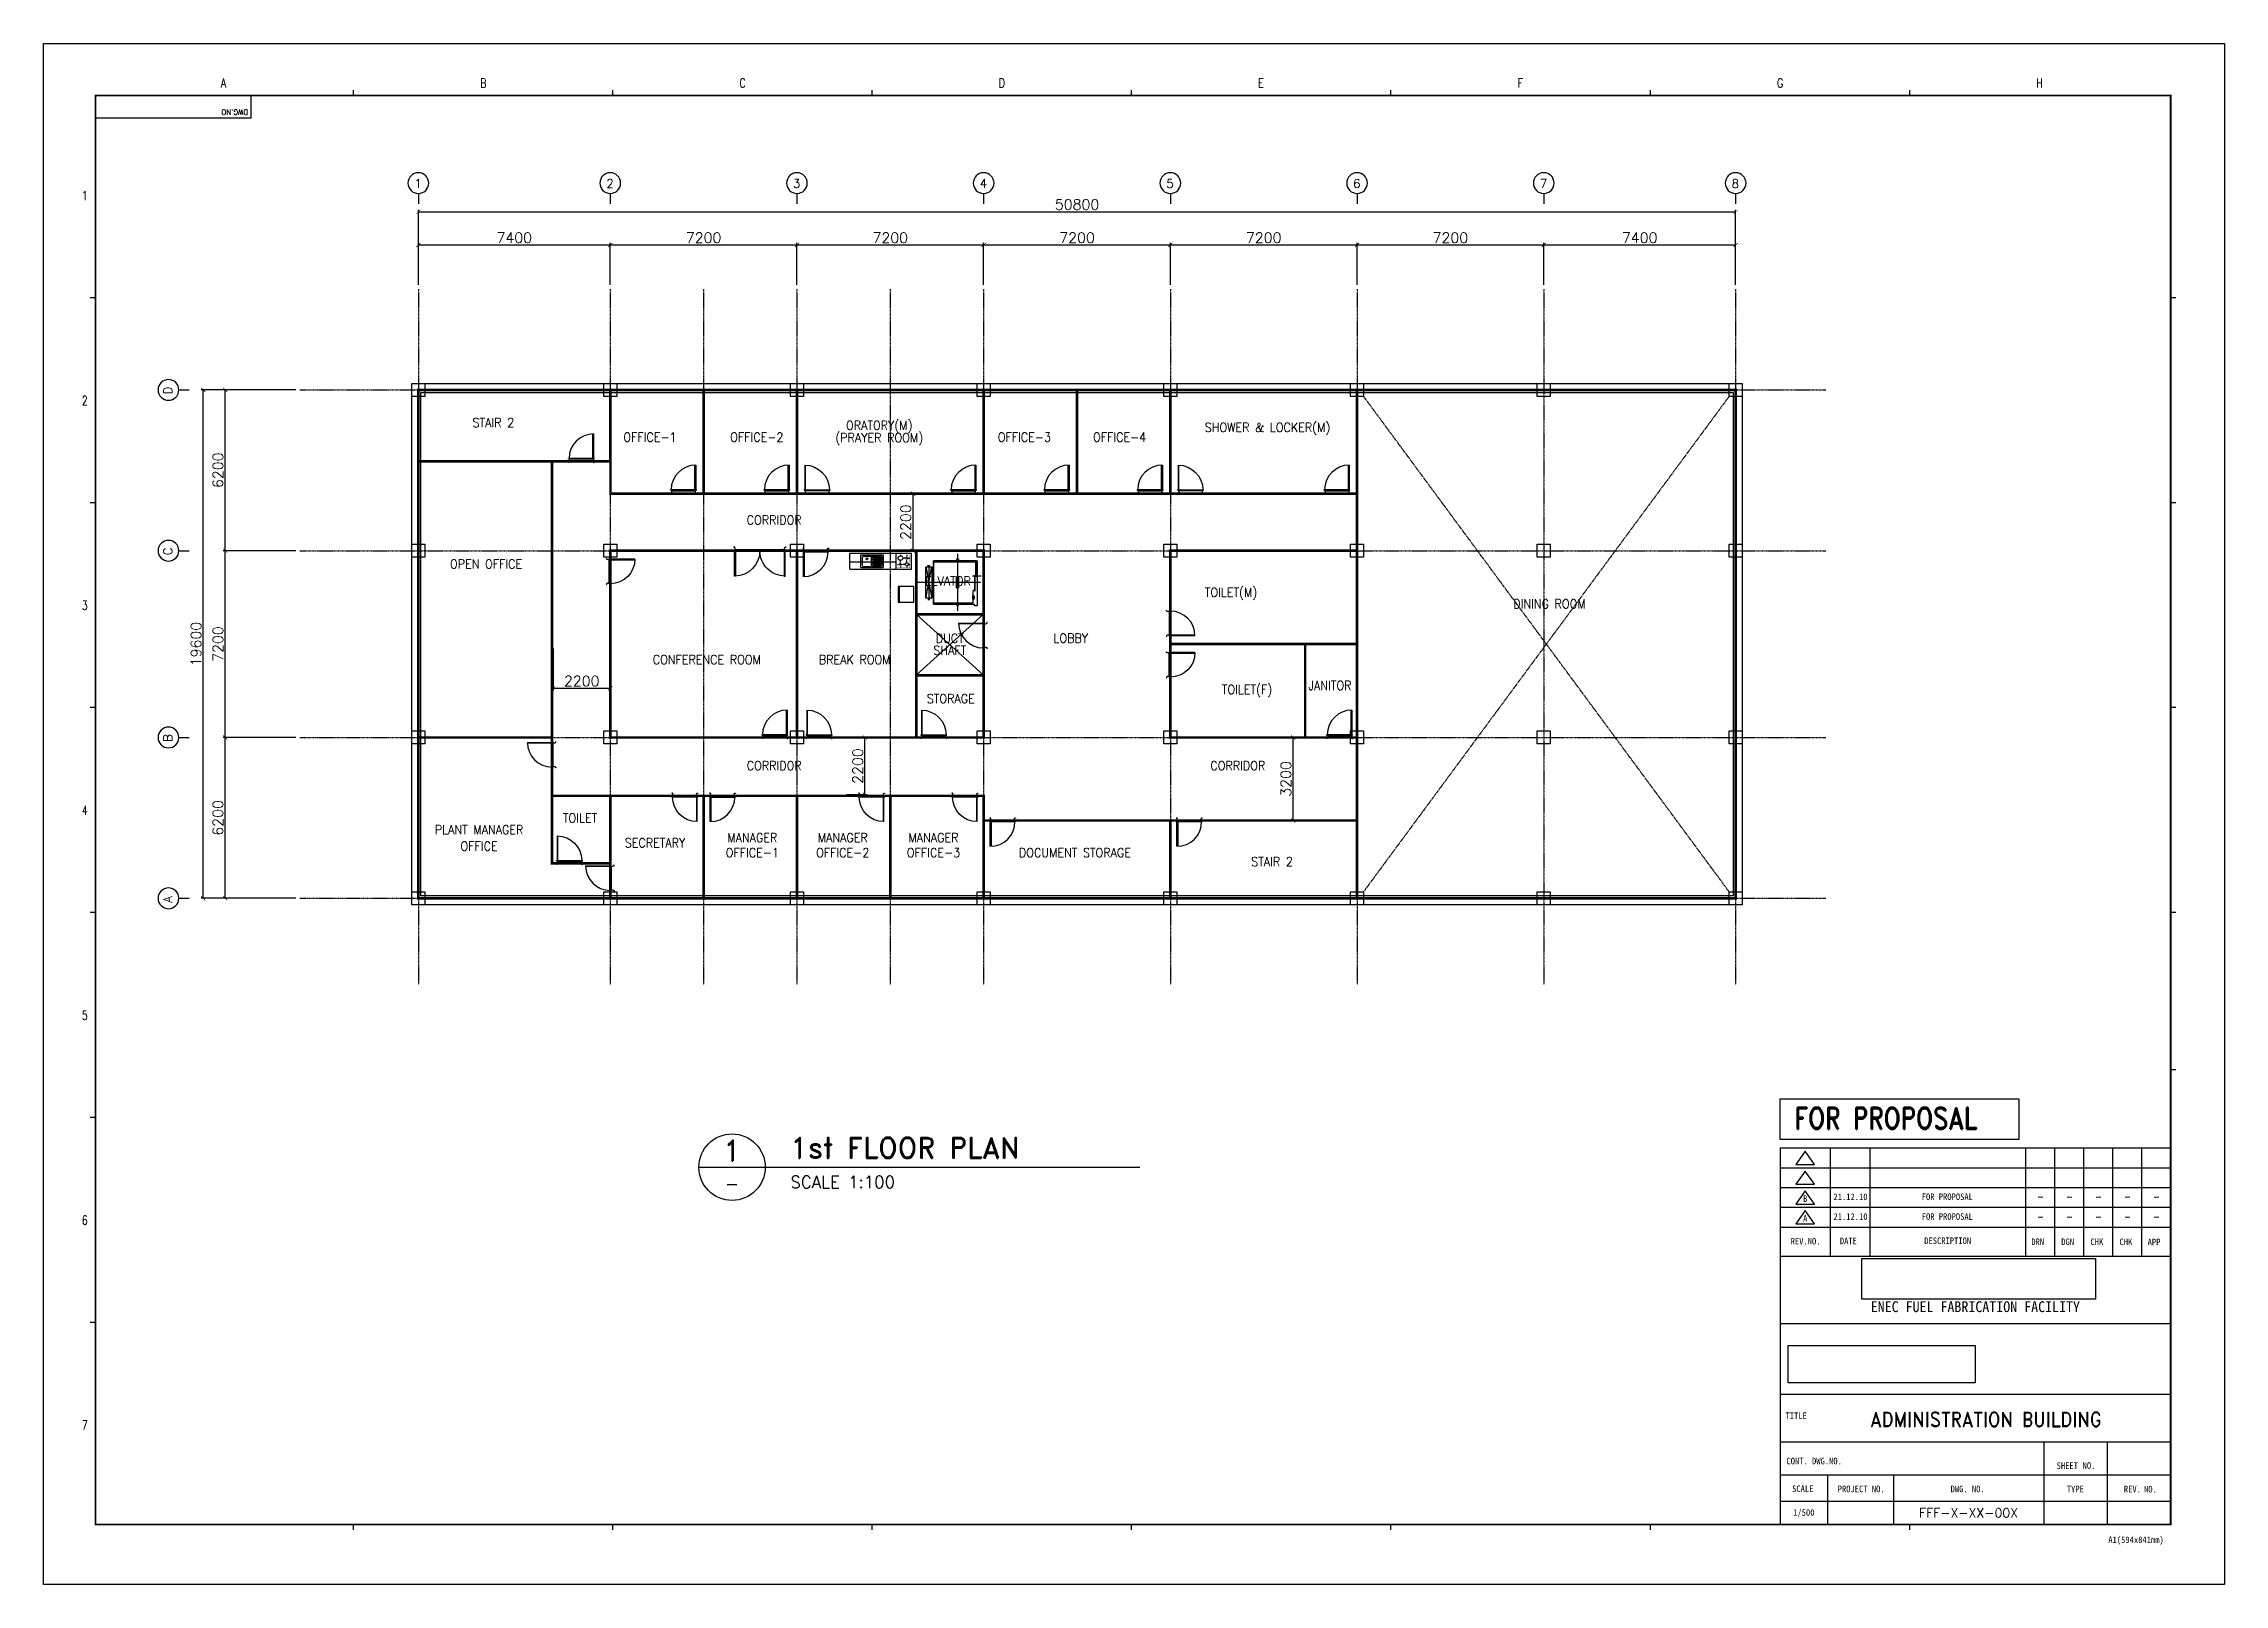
# Model space of a CAD drawing. Header units: millimetres. Extents: x -232466 to 170303, y -86240 to 307772.
# Drawn here: x 86203 to 170303, y -86240 to -26840 of the extents above; entities that cross this region are included whole.
import ezdxf
from ezdxf.enums import TextEntityAlignment as Align

# ---------------------------------------------------------------- set-up
doc = ezdxf.new("R2010")
doc.units = ezdxf.units.MM
doc.header["$XCLIPFRAME"] = 2
for name, pattern in [('AXES', [50.8, 31.75, -6.35, 6.35, -6.35]), ('CENTER', [2, 1.25, -0.25, 0.25, -0.25]), ('HID', [2.3, 1.5, -0.8])]:
    doc.linetypes.add(name, pattern=pattern)
doc.layers.add('0 외형선', color=3, linetype='Continuous', lineweight=25)
doc.layers.add('TEXT', color=7, linetype='Continuous', lineweight=15)
for name, color, linetype in [('8ELE', 8, 'Continuous'), ('Center Line', 1, 'CENTER'), ('COL', 2, 'Continuous'), ('dim', 7, 'Continuous'), ('DOOR', 4, 'Continuous'), ('Equipment', 7, 'Continuous'), ('G', 3, 'Continuous'), ('SYM', 7, 'Continuous'), ('TEXT1', 7, 'Continuous'), ('TITLEBOX', 7, 'Continuous'), ('TXT', 2, 'Continuous')]:
    doc.layers.add(name, color=color, linetype=linetype)
doc.styles.add('RD20', font='ROMAND.SHX', dxfattribs={"width": 0.8, "height": 2})
doc.styles.add('RD6', font='ROMAND.shx', dxfattribs={"width": 0.83, "height": 6})
doc.styles.add('ROMAND', font='romand')
doc.styles.add('RomanS', font='romans.shx')
doc.styles.add('TBOX', font='romans.shx')
doc.styles.add('돋움체', font='')
doc.styles.get('돋움체').set_extended_font_data('DotumChe')
doc.dimstyles.new('HYUNDAI', dxfattribs={"dimscale": 120, "dimtxt": 3, "dimasz": 3, "dimexe": 1, "dimexo": 2, "dimgap": 1, "dimtad": 1, "dimdec": 0, "dimdsep": 46, "dimtxsty": 'RomanS', "dimcen": 0, "dimclrd": 256, "dimclre": 256, "dimclrt": 3, "dimadec": 0, "dimazin": 0, "dimtfac": 1, "dimtdec": 0, "dimtix": 1, "dimtmove": 2, "dimatfit": 3, "dimfxl": 1, "dimtvp": 1, "dimtolj": 1, "dimarcsym": 0})
picture_1 = doc.add_image_def('image1', size_in_pixel=(850, 283))
picture_2 = doc.add_image_def('image2.jpg', size_in_pixel=(500, 87))

msp = doc.modelspace()

# ---------------------------------------------------------------- texts
at = {"layer": 'G', "color": 3, "style": 'RomanS', "width": 0.9}
for s, p in [('STAIR 2', (103544.7, -41451.8)), ('OFFICE-1', (109583.9, -42012.7)), ('OFFICE-2', (113706, -42012.7)), ('(PRAYER ROOM)', (118428.6, -42058.1)), ('ORATORY(M)', (118428.6, -41581.8)), ('OFFICE-3', (124024, -42012.7)), ('OFFICE-4', (127698.1, -42012.7)), ('SHOWER & LOCKER(M)', (133403.7, -41661)), ('CORRIDOR', (114377.5, -45207)), ('OPEN OFFICE', (103265.5, -46898.4)), ('ELVATOR', (121077.6, -47557.9)), ('TOILET(M)', (131994.5, -48020.4)), ('DINING ROOM', (144276.1, -48438.2)), ('DUCT', (121149.5, -49764.2)), ('LOBBY', (125813.6, -49759.8)), ('CONFERENCE ROOM', (111780.5, -50586)), ('BREAK ROOM', (117482.7, -50586)), ('SHAFT', (121149.5, -50230)), ('STORAGE', (121184.9, -52090.7)), ('TOILET(F)', (132610.2, -51765.6)), ('JANITOR', (135809.7, -51587.3)), ('CORRIDOR', (114377.5, -54673.8)), ('CORRIDOR', (132257, -54673.8)), ('PLANT MANAGER', (102996.5, -57147.5)), ('TOILET', (106889.9, -56696.9)), ('OFFICE', (102996.5, -57779.9)), ('SECRETARY', (109781.7, -57650.3)), ('OFFICE-1', (113532.5, -58027.9)), ('MANAGER', (113532.5, -57449.2)), ('OFFICE-2', (117018.8, -58027.9)), ('MANAGER', (117018.8, -57449.2)), ('OFFICE-3', (120519.2, -58027.9)), ('MANAGER', (120519.2, -57449.2)), ('DOCUMENT STORAGE', (125973.9, -58027.9)), ('STAIR 2', (133576.4, -58377.3))]:
    msp.add_text(s, height=350, dxfattribs=at).set_placement(p, align=Align.MIDDLE)
at = {"layer": 'SYM', "style": 'ROMAND'}
msp.add_text('1', height=336.4, dxfattribs=at).set_placement((100499, -32401.3))
for s, p in [('D', (91162, -40365.9)), ('C', (91162, -46565.9)), ('B', (91162, -53765.9)), ('A', (91162, -59965.9))]:
    msp.add_text(s, height=336.4, rotation=90, dxfattribs=at).set_placement(p)
at = {"layer": 'TEXT', "color": 7, "style": '돋움체'}
for s, height, p in [('B', 254.4, (154138.5, -71366.5)), ('21.12.10', 254.4, (155883.7, -71297.1)), ('FOR PROPOSAL', 254.396, (159618.1, -71297.1)), ('A', 254.4, (154138.5, -72129.7)), ('21.12.10', 254.4, (155883.7, -72060.3)), ('FOR PROPOSAL', 254.396, (159618.1, -72060.3))]:
    msp.add_text(s, height=height, dxfattribs=at).set_placement(p, align=Align.MIDDLE_CENTER)
msp.add_text('1/500', height=254.4, dxfattribs=at).set_placement((154084.2, -83488.8), align=Align.MIDDLE)
at = {"layer": 'TEXT1', "color": 3, "style": 'ROMAND'}
msp.add_text('1', height=800, dxfattribs=at).set_placement((112752.5, -69516), align=Align.MIDDLE_CENTER)
for s, height, p in [('1st FLOOR PLAN', 800, (114992.5, -69806.1)), ('SCALE 1:100', 468, (115003.9, -70961.8))]:
    msp.add_text(s, height=height, dxfattribs=at).set_placement(p)
at = {"layer": 'TEXT1', "style": 'RomanS'}
msp.add_text('-', height=480, dxfattribs=at).set_placement((112752.5, -70796), align=Align.MIDDLE_CENTER)
at = {"layer": 'TITLEBOX', "color": 4, "linetype": 'Continuous', "style": 'TBOX', "width": 0.75}
for s, p in [('A', (93039.6, -28533.5)), ('B', (103039.6, -28533.5)), ('C', (113039.6, -28533.5)), ('D', (123039.6, -28533.5)), ('E', (133039.6, -28533.5)), ('F', (143053.3, -28533.5)), ('G', (153053.3, -28533.5)), ('H', (163053.3, -28533.5)), ('1', (87676.7, -32873.3)), ('2', (87676.7, -40773.3)), ('3', (87676.7, -48673.3)), ('4', (87676.7, -56573.3)), ('5', (87676.7, -64473.3)), ('6', (87676.7, -72373.3)), ('7', (87676.7, -80273.3))]:
    msp.add_text(s, height=350, dxfattribs=at).set_placement(p)
at = {"layer": 'TITLEBOX', "style": 'ROMAND'}
msp.add_text('DWG.NO', height=200, rotation=180, dxfattribs=at).set_placement((94087.1, -29380.3))
at = {"layer": 'TITLEBOX', "style": '돋움체'}
for s, height, p in [('REV.NO.', 254.4, (153576.6, -73136.8)), ('REV.NO.', 254.4, (153576.6, -73136.8)), ('DATE', 254.4, (155474.8, -73126.7)), ('DATE', 254.4, (155474.8, -73126.7)), ('DESCRIPTION', 254.396, (158727.3, -73120)), ('DESCRIPTION', 254.396, (158727.3, -73120)), ('DRN', 254.4, (162857.6, -73159.9)), ('DRN', 254.4, (162857.6, -73159.9)), ('DGN', 254.4, (164011.5, -73159.9)), ('DGN', 254.4, (164011.5, -73159.9)), ('CHK', 254.4, (165138, -73159.9)), ('CHK', 254.4, (165138, -73159.9)), ('CHK', 254.4, (166258.4, -73162.7)), ('CHK', 254.4, (166258.4, -73162.7)), ('APP', 254.4, (167342.1, -73167.9)), ('APP', 254.4, (167342.1, -73167.9)), ('TITLE', 254.4, (153379.5, -79866.8)), ('TITLE', 254.4, (153379.5, -79866.8)), ('CONT. DWG.NO.', 254.396, (153414.1, -81611.5)), ('CONT. DWG.NO.', 254.396, (153414.1, -81611.5)), ('SHEET', 254.4, (163833, -81791)), ('SHEET', 254.4, (163833, -81791)), ('NO.', 254.4, (164835.5, -81787.2)), ('NO.', 254.4, (164835.5, -81787.2)), ('SCALE', 254.4, (153631.5, -82680.5)), ('SCALE', 254.4, (153631.5, -82680.5)), ('PROJECT NO.', 254.396, (155390.7, -82688)), ('PROJECT NO.', 254.396, (155390.7, -82688)), ('DWG. NO.', 254.4, (159744.5, -82688.1)), ('DWG. NO.', 254.4, (159744.5, -82688.1)), ('TYPE', 254.4, (164226.1, -82690.7)), ('TYPE', 254.4, (164226.1, -82690.7)), ('REV.', 254.4, (166427.6, -82693.4)), ('REV.', 254.4, (166427.6, -82693.4)), ('NO.', 254.4, (167204, -82698)), ('NO.', 254.4, (167204, -82698))]:
    msp.add_text(s, height=height, dxfattribs=at).set_placement(p)
at = {"layer": 'TITLEBOX', "color": 3, "style": '돋움체'}
msp.add_text('ENEC FUEL FABRICATION FACILITY', height=416.189, dxfattribs=at).set_placement((160698.5, -75534.8), align=Align.MIDDLE)
at = {"layer": 'TITLEBOX', "color": 0, "style": '돋움체'}
msp.add_text('A1(594x841mm)', height=254.396, dxfattribs=at).set_placement((165826.3, -84647.1))
at = {"layer": 'TXT', "color": 30, "linetype": 'Continuous', "style": 'RD6', "width": 0.83}
msp.add_text('FOR PROPOSAL', height=835.501, dxfattribs=at).set_placement((153719, -68684.6))
at = {"layer": 'TXT', "color": 7, "style": 'RD20', "width": 0.83}
for p in [(163211.5, -71436.6), (164330, -71436.6), (165448.5, -71436.6), (166566.9, -71436.6), (167685.4, -71436.6), (163211.5, -72199.8), (164330, -72199.8), (165448.5, -72199.8), (166566.9, -72199.8), (167685.4, -72199.8)]:
    msp.add_text('-', height=282.8, dxfattribs=at).set_placement(p, align=Align.CENTER)
at = {"layer": 'TXT', "color": 7, "style": 'ROMAND', "width": 0.9}
msp.add_text('ADMINISTRATION BUILDING', height=565.517, dxfattribs=at).set_placement((161108.1, -79878), align=Align.MIDDLE)
at = {"layer": 'TXT', "color": 7, "style": 'RD20'}
msp.add_text('FFF-X-XX-00X', height=353.448, dxfattribs=at).set_placement((160437.3, -83659.2), align=Align.CENTER)

# ---------------------------------------------------------------- blocks, each defined once
blk = doc.blocks.new('_ArchTick')
at = {"color": 0, "linetype": 'ByBlock', "const_width": 0.15}
blk.add_lwpolyline([(-0.5, -0.5), (0.5, 0.5)], dxfattribs=at)
blk = doc.blocks.new('*D114')
at = {"layer": 'Defpoints', "color": 0}
for p in [(92361, -40190), (96086, -40190), (96086, -59790)]:
    blk.add_point(p, dxfattribs=at)
at = {"layer": 'dim', "lineweight": -2}
for p, q in [((95926, -40190), (92281, -40190)), ((92361, -59790), (92361, -40190)), ((95926, -59790), (92281, -59790))]:
    blk.add_line(p, q, dxfattribs=at)
at = {"layer": 'dim', "lineweight": -2, "xscale": 160, "yscale": 160, "zscale": 160}
for p, rotation in [((92361, -40190), 90), ((92361, -59790), 270)]:
    blk.add_blockref('_ArchTick', p, dxfattribs=dict(at, rotation=rotation))
at = {"layer": 'dim', "color": 0, "insert": (92081, -49990), "char_height": 400, "attachment_point": 5, "rotation": 90, "style": 'RomanS', "bg_fill": 3, "box_fill_scale": 1.1, "bg_fill_color": 257, "bg_fill_transparency": 0}
blk.add_mtext('\\A1;19600', dxfattribs=at)
blk = doc.blocks.new('*D115')
at = {"layer": 'Defpoints', "color": 0}
for p in [(93206, -40190), (96086, -40190), (96086, -46390)]:
    blk.add_point(p, dxfattribs=at)
at = {"layer": 'dim', "lineweight": -2}
for p, q in [((95926, -40190), (93126, -40190)), ((93206, -46390), (93206, -40190)), ((95926, -46390), (93126, -46390))]:
    blk.add_line(p, q, dxfattribs=at)
at = {"layer": 'dim', "lineweight": -2, "xscale": 160, "yscale": 160, "zscale": 160}
for p, rotation in [((93206, -40190), 90), ((93206, -46390), 270)]:
    blk.add_blockref('_ArchTick', p, dxfattribs=dict(at, rotation=rotation))
at = {"layer": 'dim', "color": 0, "insert": (92926, -43290), "char_height": 400, "attachment_point": 5, "rotation": 90, "style": 'RomanS', "bg_fill": 3, "box_fill_scale": 1.1, "bg_fill_color": 257, "bg_fill_transparency": 0}
blk.add_mtext('\\A1;6200', dxfattribs=at)
blk = doc.blocks.new('*D116')
at = {"layer": 'Defpoints', "color": 0}
for p in [(108055, -34603), (100655, -36302), (108055, -36302)]:
    blk.add_point(p, dxfattribs=at)
at = {"layer": 'dim', "lineweight": -2}
for p, q in [((100655, -36142), (100655, -34523)), ((100655, -34603), (108055, -34603)), ((108055, -36142), (108055, -34523))]:
    blk.add_line(p, q, dxfattribs=at)
at = {"layer": 'dim', "lineweight": -2, "xscale": 160, "yscale": 160, "zscale": 160, "rotation": 180}
blk.add_blockref('_ArchTick', (100655, -34603), dxfattribs=at)
at = {"layer": 'dim', "lineweight": -2, "xscale": 160, "yscale": 160, "zscale": 160}
blk.add_blockref('_ArchTick', (108055, -34603), dxfattribs=at)
at = {"layer": 'dim', "color": 0, "insert": (104355, -34323), "char_height": 400, "attachment_point": 5, "style": 'RomanS', "bg_fill": 3, "box_fill_scale": 1.1, "bg_fill_color": 257, "bg_fill_transparency": 0}
blk.add_mtext('\\A1;7400', dxfattribs=at)
blk = doc.blocks.new('주열')
at = {"layer": 'SYM'}
blk.add_line((0, 600), (0, 0), dxfattribs=at)
blk.add_circle((0, 1200), 600, dxfattribs=at)
blk = doc.blocks.new('*D117')
at = {"layer": 'Defpoints', "color": 0}
for p in [(151455, -33324), (100655, -36302), (151455, -36302)]:
    blk.add_point(p, dxfattribs=at)
at = {"layer": 'dim', "lineweight": -2}
for p, q in [((100655, -36142), (100655, -33244)), ((100655, -33324), (151455, -33324)), ((151455, -36142), (151455, -33244))]:
    blk.add_line(p, q, dxfattribs=at)
at = {"layer": 'dim', "lineweight": -2, "xscale": 160, "yscale": 160, "zscale": 160, "rotation": 180}
blk.add_blockref('_ArchTick', (100655, -33324), dxfattribs=at)
at = {"layer": 'dim', "lineweight": -2, "xscale": 160, "yscale": 160, "zscale": 160}
blk.add_blockref('_ArchTick', (151455, -33324), dxfattribs=at)
at = {"layer": 'dim', "color": 0, "insert": (126055, -33044), "char_height": 400, "attachment_point": 5, "style": 'RomanS', "bg_fill": 3, "box_fill_scale": 1.1, "bg_fill_color": 257, "bg_fill_transparency": 0}
blk.add_mtext('\\A1;50800', dxfattribs=at)
blk = doc.blocks.new('*D118')
at = {"layer": 'Defpoints', "color": 0}
for p in [(115255, -34603), (108055, -36302), (115255, -36302)]:
    blk.add_point(p, dxfattribs=at)
at = {"layer": 'dim', "lineweight": -2}
for p, q in [((108055, -36142), (108055, -34523)), ((108055, -34603), (115255, -34603)), ((115255, -36142), (115255, -34523))]:
    blk.add_line(p, q, dxfattribs=at)
at = {"layer": 'dim', "lineweight": -2, "xscale": 160, "yscale": 160, "zscale": 160, "rotation": 180}
blk.add_blockref('_ArchTick', (108055, -34603), dxfattribs=at)
at = {"layer": 'dim', "lineweight": -2, "xscale": 160, "yscale": 160, "zscale": 160}
blk.add_blockref('_ArchTick', (115255, -34603), dxfattribs=at)
at = {"layer": 'dim', "color": 0, "insert": (111655, -34323), "char_height": 400, "attachment_point": 5, "style": 'RomanS', "bg_fill": 3, "box_fill_scale": 1.1, "bg_fill_color": 257, "bg_fill_transparency": 0}
blk.add_mtext('\\A1;7200', dxfattribs=at)
blk = doc.blocks.new('*D119')
at = {"layer": 'Defpoints', "color": 0}
for p in [(122455, -34603), (115255, -36302), (122455, -36302)]:
    blk.add_point(p, dxfattribs=at)
at = {"layer": 'dim', "lineweight": -2}
for p, q in [((115255, -36142), (115255, -34523)), ((115255, -34603), (122455, -34603)), ((122455, -36142), (122455, -34523))]:
    blk.add_line(p, q, dxfattribs=at)
at = {"layer": 'dim', "lineweight": -2, "xscale": 160, "yscale": 160, "zscale": 160, "rotation": 180}
blk.add_blockref('_ArchTick', (115255, -34603), dxfattribs=at)
at = {"layer": 'dim', "lineweight": -2, "xscale": 160, "yscale": 160, "zscale": 160}
blk.add_blockref('_ArchTick', (122455, -34603), dxfattribs=at)
at = {"layer": 'dim', "color": 0, "insert": (118855, -34323), "char_height": 400, "attachment_point": 5, "style": 'RomanS', "bg_fill": 3, "box_fill_scale": 1.1, "bg_fill_color": 257, "bg_fill_transparency": 0}
blk.add_mtext('\\A1;7200', dxfattribs=at)
blk = doc.blocks.new('*D120')
at = {"layer": 'Defpoints', "color": 0}
for p in [(129655, -34603), (122455, -36302), (129655, -36302)]:
    blk.add_point(p, dxfattribs=at)
at = {"layer": 'dim', "lineweight": -2}
for p, q in [((122455, -36142), (122455, -34523)), ((122455, -34603), (129655, -34603)), ((129655, -36142), (129655, -34523))]:
    blk.add_line(p, q, dxfattribs=at)
at = {"layer": 'dim', "lineweight": -2, "xscale": 160, "yscale": 160, "zscale": 160, "rotation": 180}
blk.add_blockref('_ArchTick', (122455, -34603), dxfattribs=at)
at = {"layer": 'dim', "lineweight": -2, "xscale": 160, "yscale": 160, "zscale": 160}
blk.add_blockref('_ArchTick', (129655, -34603), dxfattribs=at)
at = {"layer": 'dim', "color": 0, "insert": (126055, -34323), "char_height": 400, "attachment_point": 5, "style": 'RomanS', "bg_fill": 3, "box_fill_scale": 1.1, "bg_fill_color": 257, "bg_fill_transparency": 0}
blk.add_mtext('\\A1;7200', dxfattribs=at)
blk = doc.blocks.new('*D121')
at = {"layer": 'Defpoints', "color": 0}
for p in [(136855, -34603), (129655, -36302), (136855, -36302)]:
    blk.add_point(p, dxfattribs=at)
at = {"layer": 'dim', "lineweight": -2}
for p, q in [((129655, -36142), (129655, -34523)), ((129655, -34603), (136855, -34603)), ((136855, -36142), (136855, -34523))]:
    blk.add_line(p, q, dxfattribs=at)
at = {"layer": 'dim', "lineweight": -2, "xscale": 160, "yscale": 160, "zscale": 160, "rotation": 180}
blk.add_blockref('_ArchTick', (129655, -34603), dxfattribs=at)
at = {"layer": 'dim', "lineweight": -2, "xscale": 160, "yscale": 160, "zscale": 160}
blk.add_blockref('_ArchTick', (136855, -34603), dxfattribs=at)
at = {"layer": 'dim', "color": 0, "insert": (133255, -34323), "char_height": 400, "attachment_point": 5, "style": 'RomanS', "bg_fill": 3, "box_fill_scale": 1.1, "bg_fill_color": 257, "bg_fill_transparency": 0}
blk.add_mtext('\\A1;7200', dxfattribs=at)
blk = doc.blocks.new('*D122')
at = {"layer": 'Defpoints', "color": 0}
for p in [(151455, -34603), (144055, -36302), (151455, -36302)]:
    blk.add_point(p, dxfattribs=at)
at = {"layer": 'dim', "lineweight": -2}
for p, q in [((144055, -36142), (144055, -34523)), ((144055, -34603), (151455, -34603)), ((151455, -36142), (151455, -34523))]:
    blk.add_line(p, q, dxfattribs=at)
at = {"layer": 'dim', "lineweight": -2, "xscale": 160, "yscale": 160, "zscale": 160, "rotation": 180}
blk.add_blockref('_ArchTick', (144055, -34603), dxfattribs=at)
at = {"layer": 'dim', "lineweight": -2, "xscale": 160, "yscale": 160, "zscale": 160}
blk.add_blockref('_ArchTick', (151455, -34603), dxfattribs=at)
at = {"layer": 'dim', "color": 0, "insert": (147755, -34323), "char_height": 400, "attachment_point": 5, "style": 'RomanS', "bg_fill": 3, "box_fill_scale": 1.1, "bg_fill_color": 257, "bg_fill_transparency": 0}
blk.add_mtext('\\A1;7400', dxfattribs=at)
blk = doc.blocks.new('*D123')
at = {"layer": 'Defpoints', "color": 0}
for p in [(93206, -46390), (96086, -46390), (96086, -53590)]:
    blk.add_point(p, dxfattribs=at)
at = {"layer": 'dim', "lineweight": -2}
for p, q in [((95926, -46390), (93126, -46390)), ((93206, -53590), (93206, -46390)), ((95926, -53590), (93126, -53590))]:
    blk.add_line(p, q, dxfattribs=at)
at = {"layer": 'dim', "lineweight": -2, "xscale": 160, "yscale": 160, "zscale": 160}
for p, rotation in [((93206, -46390), 90), ((93206, -53590), 270)]:
    blk.add_blockref('_ArchTick', p, dxfattribs=dict(at, rotation=rotation))
at = {"layer": 'dim', "color": 0, "insert": (92926, -49990), "char_height": 400, "attachment_point": 5, "rotation": 90, "style": 'RomanS', "bg_fill": 3, "box_fill_scale": 1.1, "bg_fill_color": 257, "bg_fill_transparency": 0}
blk.add_mtext('\\A1;7200', dxfattribs=at)
blk = doc.blocks.new('*D124')
at = {"layer": 'Defpoints', "color": 0}
for p in [(144055, -34603), (136855, -36302), (144055, -36302)]:
    blk.add_point(p, dxfattribs=at)
at = {"layer": 'dim', "lineweight": -2}
for p, q in [((136855, -36142), (136855, -34523)), ((136855, -34603), (144055, -34603)), ((144055, -36142), (144055, -34523))]:
    blk.add_line(p, q, dxfattribs=at)
at = {"layer": 'dim', "lineweight": -2, "xscale": 160, "yscale": 160, "zscale": 160, "rotation": 180}
blk.add_blockref('_ArchTick', (136855, -34603), dxfattribs=at)
at = {"layer": 'dim', "lineweight": -2, "xscale": 160, "yscale": 160, "zscale": 160}
blk.add_blockref('_ArchTick', (144055, -34603), dxfattribs=at)
at = {"layer": 'dim', "color": 0, "insert": (140455, -34323), "char_height": 400, "attachment_point": 5, "style": 'RomanS', "bg_fill": 3, "box_fill_scale": 1.1, "bg_fill_color": 257, "bg_fill_transparency": 0}
blk.add_mtext('\\A1;7200', dxfattribs=at)
blk = doc.blocks.new('*D125')
at = {"layer": 'Defpoints', "color": 0}
for p in [(93206, -53590), (96086, -53590), (96086, -59790)]:
    blk.add_point(p, dxfattribs=at)
at = {"layer": 'dim', "lineweight": -2}
for p, q in [((95926, -53590), (93126, -53590)), ((93206, -59790), (93206, -53590)), ((95926, -59790), (93126, -59790))]:
    blk.add_line(p, q, dxfattribs=at)
at = {"layer": 'dim', "lineweight": -2, "xscale": 160, "yscale": 160, "zscale": 160}
for p, rotation in [((93206, -53590), 90), ((93206, -59790), 270)]:
    blk.add_blockref('_ArchTick', p, dxfattribs=dict(at, rotation=rotation))
at = {"layer": 'dim', "color": 0, "insert": (92926, -56690), "char_height": 400, "attachment_point": 5, "rotation": 90, "style": 'RomanS', "bg_fill": 3, "box_fill_scale": 1.1, "bg_fill_color": 257, "bg_fill_transparency": 0}
blk.add_mtext('\\A1;6200', dxfattribs=at)
blk = doc.blocks.new('SD1')
at = {"color": 8}
for p, q in [((-55, 200), (-975, 200)), ((-955, 155), (-45, 155))]:
    blk.add_line(p, q, dxfattribs=at)
for points in [[(-25, 1150), (-25, 200), (-55, 200), (-55, 1150)], [(-1000, 180), (-1000, 200), (-975, 200), (-975, 155), (-955, 155), (-955, 95), (-975, 50), (-1000, 50), (-1000, 70)], [(0, 180), (0, 200), (-25, 200), (-25, 155), (-45, 155), (-45, 95), (-25, 50), (0, 50), (0, 70)]]:
    blk.add_lwpolyline(points)
blk.add_arc((-25, 200), 950, 90, 180)
blk = doc.blocks.new('D2000')
at = {"color": 8}
for p, q in [((-45, -45), (-45, -1955)), ((0, -1935), (0, -65))]:
    blk.add_line(p, q, dxfattribs=at)
for points in [[(-25, 0), (0, 0), (0, -25), (-45, -25), (-45, -45), (-105, -45), (-150, -25), (-150, 0), (-130, 0)], [(975, -25), (0, -25), (0, -65), (975, -65), (975, -25)], [(-25, -2000), (0, -2000), (0, -1975), (-45, -1975), (-45, -1955), (-105, -1955), (-150, -1975), (-150, -2000), (-130, -2000)], [(975, -1975), (0, -1975), (0, -1935), (975, -1935), (975, -1975)]]:
    blk.add_lwpolyline(points)
at = {"ltscale": 0.2}
for centre, start, end in [((0, -25), 270, 0), ((0, -1975), 0, 90)]:
    blk.add_arc(centre, 975, start, end, dxfattribs=at)
blk = doc.blocks.new('*D130')
at = {"layer": 'dim', "lineweight": -2}
for p, q in [((119017, -44190), (119810, -44190)), ((119730, -46390), (119730, -44190)), ((119017, -46390), (119810, -46390))]:
    blk.add_line(p, q, dxfattribs=at)
at = {"layer": 'dim', "lineweight": -2, "xscale": 160, "yscale": 160, "zscale": 160}
for p, rotation in [((119730, -44190), 90), ((119730, -46390), 270)]:
    blk.add_blockref('_ArchTick', p, dxfattribs=dict(at, rotation=rotation))
at = {"layer": 'dim', "color": 0, "insert": (119450, -45290), "char_height": 400, "attachment_point": 5, "rotation": 90, "style": 'RomanS', "bg_fill": 3, "box_fill_scale": 1.1, "bg_fill_color": 257, "bg_fill_transparency": 0}
blk.add_mtext('\\A1;2200', dxfattribs=at)
at = {"layer": 'Defpoints', "color": 0}
for p in [(118857, -44190), (119730, -44190), (118857, -46390)]:
    blk.add_point(p, dxfattribs=at)
blk = doc.blocks.new('*D131')
at = {"layer": 'dim', "lineweight": -2}
for p, q in [((117164, -53590), (117958, -53590)), ((117878, -55790), (117878, -53590)), ((117164, -55790), (117958, -55790))]:
    blk.add_line(p, q, dxfattribs=at)
at = {"layer": 'dim', "lineweight": -2, "xscale": 160, "yscale": 160, "zscale": 160}
for p, rotation in [((117878, -53590), 90), ((117878, -55790), 270)]:
    blk.add_blockref('_ArchTick', p, dxfattribs=dict(at, rotation=rotation))
at = {"layer": 'dim', "color": 0, "insert": (117598, -54690), "char_height": 400, "attachment_point": 5, "rotation": 90, "style": 'RomanS', "bg_fill": 3, "box_fill_scale": 1.1, "bg_fill_color": 257, "bg_fill_transparency": 0}
blk.add_mtext('\\A1;2200', dxfattribs=at)
at = {"layer": 'Defpoints', "color": 0}
for p in [(117004, -53590), (117878, -53590), (117004, -55790)]:
    blk.add_point(p, dxfattribs=at)
blk = doc.blocks.new('*D132')
at = {"layer": 'Defpoints', "color": 0}
for p in [(105855, -49995), (108055, -49990)]:
    blk.add_point(p, dxfattribs=at)
at = {"layer": 'dim', "lineweight": -2}
for p, q in [((105855, -50155), (105855, -51774)), ((108055, -50150), (108055, -51774)), ((105855, -51694), (108055, -51694))]:
    blk.add_line(p, q, dxfattribs=at)
at = {"layer": 'dim', "lineweight": -2, "xscale": 160, "yscale": 160, "zscale": 160, "rotation": 180}
blk.add_blockref('_ArchTick', (105855, -51694), dxfattribs=at)
at = {"layer": 'dim', "lineweight": -2, "xscale": 160, "yscale": 160, "zscale": 160}
blk.add_blockref('_ArchTick', (108055, -51694), dxfattribs=at)
at = {"layer": 'dim', "color": 0, "insert": (106955, -51414), "char_height": 400, "attachment_point": 5, "style": 'RomanS', "bg_fill": 3, "box_fill_scale": 1.1, "bg_fill_color": 257, "bg_fill_transparency": 0}
blk.add_mtext('\\A1;2200', dxfattribs=at)
at = {"layer": 'Defpoints', "color": 0}
blk.add_point((108055, -51694), dxfattribs=at)
blk = doc.blocks.new('*D133')
at = {"layer": 'Defpoints', "color": 0}
for p in [(133515, -53590), (134389, -53590), (133515, -56790)]:
    blk.add_point(p, dxfattribs=at)
at = {"layer": 'dim', "lineweight": -2}
for p, q in [((133675, -53590), (134469, -53590)), ((134389, -56790), (134389, -53590)), ((133675, -56790), (134469, -56790))]:
    blk.add_line(p, q, dxfattribs=at)
at = {"layer": 'dim', "lineweight": -2, "xscale": 160, "yscale": 160, "zscale": 160}
for p, rotation in [((134389, -53590), 90), ((134389, -56790), 270)]:
    blk.add_blockref('_ArchTick', p, dxfattribs=dict(at, rotation=rotation))
at = {"layer": 'dim', "color": 0, "insert": (134109, -55190), "char_height": 400, "attachment_point": 5, "rotation": 90, "style": 'RomanS', "bg_fill": 3, "box_fill_scale": 1.1, "bg_fill_color": 257, "bg_fill_transparency": 0}
blk.add_mtext('\\A1;3200', dxfattribs=at)

# ---------------------------------------------------------------- linework, layer by layer
for p, q in [((119854.9, -48840.1), (122454.9, -51190.1)), ((122454.9, -48840.1), (119854.9, -51190.1)), ((168228.6, -83030.9), (168228.6, -83946.7))]:
    msp.add_line(p, q)
msp.add_lwpolyline([(111472.5, -70156), (128472.5, -70156)])
msp.add_circle((112752.5, -70156), 1280)
at = {"layer": '0 외형선', "linetype": 'Continuous', "const_width": 100}
for points in [[(100654.6, -40190.1), (108054.6, -40190.1), (108054.6, -42940.1), (100654.6, -42940.1)], [(108063.5, -40190.1), (111660.6, -40190.1), (111660.6, -44190.1), (108063.5, -44190.1)], [(111660.9, -40190.1), (115257.9, -40190.1), (115257.9, -44190.1), (111660.9, -44190.1)], [(115254.9, -40190.1), (122454.6, -40190.1), (122454.6, -44190.1), (115254.9, -44190.1)], [(122460.2, -40190.1), (126057.2, -40190.1), (126057.2, -44190.1), (122460.2, -44190.1)], [(126057.5, -40190.1), (129654.6, -40190.1), (129654.6, -44190.1), (126057.5, -44190.1)], [(129654.9, -40190.1), (136854.6, -40190.1), (136854.6, -44190.1), (129654.9, -44190.1)], [(136854.6, -40190.1), (151454.3, -40190.1), (151455.5, -59790.1), (136854.6, -59790.1)], [(100654.6, -42940.1), (105809.6, -42940.1), (105809.6, -53590.1), (100654.6, -53590.1)], [(108056.1, -46390.1), (115254.6, -46390.1), (115254.6, -53590.1), (108054.6, -53590.1)], [(115254.6, -46390.1), (119854.6, -46390.1), (119854.6, -53590.1), (115253.1, -53590.1)], [(119854.9, -46390.1), (122454.9, -46390.1), (122454.9, -48840.1), (119854.9, -48840.1)], [(129653.4, -46390.1), (136853.2, -46390.2), (136853.1, -49990.1), (129653.4, -49990.1)], [(119854.9, -48840.1), (122454.9, -48840.1), (122454.9, -51190.1), (119854.9, -51190.1)], [(129653.4, -49990.1), (134853.8, -49990.1), (134853.8, -53590.1), (129653.4, -53590.1)], [(134853.8, -49990.1), (136853.8, -49990.1), (136853.8, -53590.1), (134853.8, -53590.1)], [(119854.9, -51190.1), (122454.9, -51190.1), (122454.9, -53590.1), (119854.9, -53590.1)], [(105809.6, -55840.1), (108054.6, -55840.1), (108054.6, -58440.1), (105809.6, -58440.1)], [(108057.5, -55840.1), (111654.6, -55840.1), (111654.6, -59790.1), (108057.5, -59790.1)], [(111657.5, -55840.1), (115254.6, -55840.1), (115254.6, -59790.1), (111657.5, -59790.1)], [(115257.5, -55840.1), (118854.6, -55840.1), (118854.6, -59790.1), (115257.5, -59790.1)], [(118857.5, -55840.1), (122454.6, -55840.1), (122454.6, -59790.1), (118857.5, -59790.1)], [(122457.5, -56790.1), (129654.6, -56790.1), (129654.6, -59790.1), (122457.5, -59790.1)], [(129653.2, -56790.1), (136853.2, -56790.1), (136853.2, -59790.1), (129653.2, -59790.1)]]:
    msp.add_lwpolyline(points, close=True, dxfattribs=at)
for points in [[(129654.2, -40190.1), (133254.6, -40190.1)], [(100654.6, -53590.1), (105809.6, -53590.1), (105809.6, -58440.1), (108054.6, -58440.1), (108054.6, -59790.1), (100654.6, -59790.1), (100654.6, -53590.1)]]:
    msp.add_lwpolyline(points, dxfattribs=at)
at = {"layer": '8ELE'}
msp.add_line((117278.5, -46485.4), (119668.5, -46485.4), dxfattribs=at)
at = {"layer": 'Center Line', "linetype": 'AXES'}
for p, q in [((100654.6, -36301.8), (100654.6, -63111.5)), ((151204.3, -40440.1), (137104.6, -59540.1)), ((151203.1, -59540.1), (137104.6, -40440.1)), ((96086, -46390.1), (154927.2, -46390.1))]:
    msp.add_line(p, q, dxfattribs=at)
at = {"layer": 'COL'}
for points in [[(100404.3, -40440.1), (100404.3, -39940.1), (100904.3, -39940.1), (100904.3, -40440.1)], [(107804.3, -40440.1), (107804.3, -39940.1), (108304.3, -39940.1), (108304.3, -40440.1)], [(115006.1, -40440.1), (115006.1, -39940.1), (115506.1, -39940.1), (115506.1, -40440.1)], [(122206.1, -40440.1), (122206.1, -39940.1), (122706.1, -39940.1), (122706.1, -40440.1)], [(129404.2, -40440.1), (129404.2, -39940.1), (129904.2, -39940.1), (129904.2, -40440.1)], [(136604.6, -40440.1), (136604.6, -39940.1), (137104.6, -39940.1), (137104.6, -40440.1)], [(143804.6, -40440.1), (143804.6, -39940.1), (144304.6, -39940.1), (144304.6, -40440.1)], [(151204.3, -40440.1), (151204.3, -39940.1), (151704.3, -39940.1), (151704.3, -40440.1)], [(100404.6, -46640.1), (100404.6, -46140.1), (100904.6, -46140.1), (100904.6, -46640.1)], [(107806.1, -46640.1), (107806.1, -46140.1), (108306.1, -46140.1), (108306.1, -46640.1)], [(115004.6, -46640.1), (115004.6, -46140.1), (115504.6, -46140.1), (115504.6, -46640.1)], [(122204.6, -46640.1), (122204.6, -46140.1), (122704.6, -46140.1), (122704.6, -46640.1)], [(129404.6, -46640.1), (129404.6, -46140.1), (129904.6, -46140.1), (129904.6, -46640.1)], [(136604.6, -46640.1), (136604.6, -46140.1), (137104.6, -46140.1), (137104.6, -46640.1)], [(143804.6, -46640.1), (143804.6, -46140.1), (144304.6, -46140.1), (144304.6, -46640.1)], [(151204.6, -46640.1), (151204.6, -46140.1), (151704.6, -46140.1), (151704.6, -46640.1)], [(100404.6, -53840.1), (100404.6, -53340.1), (100904.6, -53340.1), (100904.6, -53840.1)], [(107806.1, -53840.1), (107806.1, -53340.1), (108306.1, -53340.1), (108306.1, -53840.1)], [(115004.6, -53840.1), (115004.6, -53340.1), (115504.6, -53340.1), (115504.6, -53840.1)], [(122204.6, -53840.1), (122204.6, -53340.1), (122704.6, -53340.1), (122704.6, -53840.1)], [(129404.6, -53840.1), (129404.6, -53340.1), (129904.6, -53340.1), (129904.6, -53840.1)], [(136604.6, -53840.1), (136604.6, -53340.1), (137104.6, -53340.1), (137104.6, -53840.1)], [(143804.6, -53840.1), (143804.6, -53340.1), (144304.6, -53340.1), (144304.6, -53840.1)], [(151204.6, -53840.1), (151204.6, -53340.1), (151704.6, -53340.1), (151704.6, -53840.1)], [(100404.6, -60040.1), (100404.6, -59540.1), (100904.6, -59540.1), (100904.6, -60040.1)], [(107804.6, -60040.1), (107804.6, -59540.1), (108304.6, -59540.1), (108304.6, -60040.1)], [(115004.6, -60040.1), (115004.6, -59540.1), (115504.6, -59540.1), (115504.6, -60040.1)], [(122204.6, -60040.1), (122204.6, -59540.1), (122704.6, -59540.1), (122704.6, -60040.1)], [(129404.6, -60040.1), (129404.6, -59540.1), (129904.6, -59540.1), (129904.6, -60040.1)], [(136604.6, -60040.1), (136604.6, -59540.1), (137104.6, -59540.1), (137104.6, -60040.1)], [(143803.1, -60040.1), (143803.1, -59540.1), (144303.1, -59540.1), (144303.1, -60040.1)], [(151203.1, -60040.1), (151203.1, -59540.1), (151703.1, -59540.1), (151703.1, -60040.1)]]:
    msp.add_lwpolyline(points, close=True, dxfattribs=at)
at = {"layer": 'Equipment', "color": 8, "linetype": 'HID'}
for p, q in [((117278.5, -46485.4), (117278.5, -47095.4)), ((117278.5, -47095.4), (119668.5, -47095.4)), ((117781, -46805), (117781, -46635.2)), ((117781, -46975.2), (117781, -46813.6)), ((117811, -46605.2), (118091, -46605.2)), ((118091, -47005.2), (117811, -47005.2)), ((118091, -46605.2), (118511, -46605.2)), ((118111, -47005.2), (118511, -47005.2)), ((118121, -46635.2), (118121, -46802.6)), ((118121, -46813.6), (118121, -46975.2)), ((118541, -46792.2), (118541, -46635.2)), ((118541, -46975.2), (118541, -46806.6)), ((119127, -46674.7), (119175.6, -46674.7)), ((119127, -46916.1), (119175.6, -46916.1)), ((119247.7, -46554), (119247.7, -46602.5)), ((119247.7, -46840.8), (119247.7, -46750)), ((119247.7, -46988.3), (119247.7, -47036.9)), ((119413.9, -46674.7), (119323.1, -46674.7)), ((119413.9, -46916.1), (119323.1, -46916.1)), ((119489.2, -46554), (119489.2, -46602.5)), ((119489.2, -46840.8), (119489.2, -46750)), ((119489.2, -46988.3), (119489.2, -47036.9)), ((119561.3, -46674.7), (119609.9, -46674.7)), ((119561.3, -46916.1), (119609.9, -46916.1)), ((120229.9, -47015.1), (120449.9, -48215.1)), ((120229.9, -48215.1), (120449.9, -47015.1)), ((120339.9, -47004.4), (120339.9, -48283.7)), ((122199.9, -46785.1), (120507.9, -46785.1)), ((120507.9, -46785.1), (120507.9, -48445.1)), ((120532.9, -48415.1), (120532.9, -46815.1)), ((120532.9, -46815.1), (122032.9, -46815.1)), ((121409.9, -46709), (121489.9, -46709)), ((121409.9, -46724), (121409.9, -46709)), ((121439.9, -46724), (121409.9, -46724)), ((121439.9, -46765), (121439.9, -46724)), ((121459.9, -46765), (121439.9, -46765)), ((121449.9, -46515.1), (121449.9, -48715.1)), ((121459.9, -46724), (121459.9, -46765)), ((121489.9, -46724), (121459.9, -46724)), ((121489.9, -46709), (121489.9, -46724)), ((121489.9, -46709), (121489.9, -46715)), ((122199.9, -46785.1), (122199.9, -48520.1)), ((119211.4, -48374.3), (119211.4, -47774.3)), ((122345.7, -47615.1), (119854.9, -47615.1)), ((122355.9, -47370.1), (122012, -47370.1)), ((122032.9, -47920.1), (122032.9, -48415.1)), ((122079.9, -47920.1), (122032.9, -47920.1)), ((122079.9, -47940.1), (122079.9, -47920.1)), ((120507.9, -48445.1), (122097.9, -48445.1)), ((122032.9, -48415.1), (120532.9, -48415.1)), ((121439.9, -48506.1), (121409.9, -48506.1)), ((121409.9, -48506.1), (121409.9, -48521.1)), ((121409.9, -48521.1), (121489.9, -48521.1)), ((121439.9, -48465.1), (121439.9, -48506.1)), ((121459.9, -48465.1), (121439.9, -48465.1)), ((121459.9, -48506.1), (121459.9, -48465.1)), ((121489.9, -48506.1), (121459.9, -48506.1)), ((121489.9, -48521.1), (121489.9, -48506.1)), ((122002.9, -48191.3), (122111.4, -48191.3)), ((122032.9, -48258.4), (122092.6, -48124.1)), ((122092.6, -48258.4), (122032.9, -48124.1)), ((122032.9, -48255.1), (122032.9, -48255.1)), ((122097.9, -48520.1), (122097.9, -48445.1)), ((122199.9, -48520.1), (122097.9, -48520.1))]:
    msp.add_line(p, q, dxfattribs=at)
for points in [[(117278.5, -46813.6), (119068.5, -46813.6)], [(117721, -46799.4), (117721, -46545.2), (118581, -46545.2), (118581, -46799.4)], [(118581, -46813.6), (118581, -47045.2), (117721, -47045.2), (117721, -46813.6)], [(122032.9, -46815.1), (122032.9, -46820.1), (122129.9, -46820.1), (122129.9, -46815.1)], [(121489.9, -48521.1), (121489.9, -48515.2)], [(122032.9, -48110.7), (122026.1, -48110.7), (122026.1, -48270.7), (122032.9, -48270.7)], [(122032.9, -48124.1), (122092.6, -48124.1), (122092.6, -48258.4), (122032.9, -48258.4)]]:
    msp.add_lwpolyline(points, dxfattribs=at)
for points in [[(118492.4, -46640.2), (118163.8, -46640.2, 1), (118163.8, -46660.2), (118492.4, -46660.2, 1)], [(118492.4, -46717.7), (118163.8, -46717.7, 1), (118163.8, -46737.7), (118492.4, -46737.7, 1)], [(118492.4, -46872.7), (118163.8, -46872.7, 1), (118163.8, -46892.7), (118492.4, -46892.7, 1)], [(118492.4, -46950.2), (118163.8, -46950.2, 1), (118163.8, -46970.2), (118492.4, -46970.2, 1)]]:
    msp.add_lwpolyline(points, format="xyb", close=True, dxfattribs=at)
for points in [[(118501.9, -46802.1, 0.3234688), (118492.4, -46795.2), (118163.8, -46795.2, 0.3969846), (118153.8, -46804.6, 0.3969846)], [(118153.9, -46806.6, 0.3734661), (118163.8, -46815.2), (118492.4, -46815.2, 0.4142136), (118502.4, -46805.2)]]:
    msp.add_lwpolyline(points, format="xyb", dxfattribs=at)
for points in [[(119068.5, -47095.4), (119668.5, -47095.4), (119668.5, -46495.4), (119068.5, -46495.4)], [(120229.9, -48215.1), (120229.9, -47015.1), (120449.9, -47015.1), (120449.9, -48215.1)], [(120378.5, -46959.3), (120378.5, -46974.3), (120347.6, -46974.3), (120347.6, -47015.3), (120338.5, -47015.3), (120328.5, -47015.3), (120328.5, -46974.3), (120298.5, -46974.3), (120298.5, -46959.3)], [(122149.9, -47390.9), (122149.9, -46812.5), (122179.9, -46812.5), (122179.9, -47390.9)], [(119161.4, -48374.3), (119761.4, -48374.3), (119761.4, -47774.3), (119161.4, -47774.3)], [(121396.9, -47415.1), (121396.9, -47815.1), (121502.9, -47815.1), (121502.9, -47415.1)], [(122099.9, -47350.1), (122099.9, -47940.1), (122129.9, -47940.1), (122129.9, -47350.1)], [(120378.5, -48270.9), (120378.5, -48259.9), (120347.6, -48259.9), (120347.6, -48214.9), (120338.5, -48214.9), (120328.5, -48214.9), (120328.5, -48259.9), (120298.5, -48259.9), (120298.5, -48270.9)]]:
    msp.add_lwpolyline(points, close=True, dxfattribs=at)
at = {"layer": 'Equipment', "color": 8, "linetype": 'HID', "const_width": 6}
msp.add_lwpolyline([(119127, -46554), (119609.9, -46554), (119609.9, -47036.9), (119127, -47036.9)], close=True, dxfattribs=at)
at = {"layer": 'Equipment', "color": 8, "linetype": 'HID', "const_width": 5}
for points in [[(119127, -46795.4), (119609.9, -46795.4)], [(119368.5, -46554), (119368.5, -47036.9)]]:
    msp.add_lwpolyline(points, dxfattribs=at)
at = {"layer": 'Equipment', "color": 8, "linetype": 'HID'}
for centre, radius in [((117951, -46701.1), 34.3), ((119247.7, -46674.7), 87.9), ((119247.7, -46916.1), 35.2), ((119489.2, -46916.1), 58), ((119489.2, -46674.7), 37.3)]:
    msp.add_circle(centre, radius, dxfattribs=at)
for centre, start, end in [((117811, -46635.2), 90, 180), ((117811, -46975.2), 180, 270), ((118091, -46635.2), 0, 90), ((118091, -46975.2), 270, 0), ((118511, -46635.2), 0, 90), ((118511, -46975.2), 270, 0)]:
    msp.add_arc(centre, 30, start, end, dxfattribs=at)
at = {"layer": 'TITLEBOX', "color": 4, "linetype": 'Continuous'}
for p, q in [((98152.6, -28840.1), (98152.6, -28640.1)), ((98152.6, -28840.1), (98152.6, -28640.1)), ((108152.6, -28840.1), (108152.6, -28640.1)), ((108152.6, -28840.1), (108152.6, -28640.1)), ((118152.6, -28840.1), (118152.6, -28640.1)), ((118152.6, -28840.1), (118152.6, -28640.1)), ((128152.6, -28840.1), (128152.6, -28640.1)), ((128152.6, -28840.1), (128152.6, -28640.1)), ((138152.6, -28840.1), (138152.6, -28640.1)), ((138152.6, -28840.1), (138152.6, -28640.1)), ((148166.3, -28840.1), (148166.3, -28640.1)), ((148166.3, -28840.1), (148166.3, -28640.1)), ((158166.3, -28840.1), (158166.3, -28640.1)), ((158166.3, -28840.1), (158166.3, -28640.1)), ((88202.6, -36640.1), (88002.6, -36640.1)), ((168428.6, -36640.1), (168228.6, -36640.1)), ((88202.6, -44540.1), (88002.6, -44540.1)), ((168428.6, -44540.1), (168228.6, -44540.1)), ((88202.6, -52440.1), (88002.6, -52440.1)), ((168428.6, -52440.1), (168228.6, -52440.1)), ((88202.6, -60340.1), (88002.6, -60340.1)), ((168428.6, -60340.1), (168228.6, -60340.1)), ((168428.6, -66402.8), (168228.6, -66402.8)), ((88202.6, -68240.1), (88002.6, -68240.1)), ((88202.6, -76140.1), (88002.6, -76140.1)), ((98152.6, -84140.2), (98152.6, -83940.2)), ((98152.6, -84140.2), (98152.6, -83940.2)), ((108152.6, -84140.2), (108152.6, -83940.2)), ((108152.6, -84140.2), (108152.6, -83940.2)), ((118152.6, -84140.2), (118152.6, -83940.2)), ((118152.6, -84140.2), (118152.6, -83940.2)), ((128152.6, -84140.2), (128152.6, -83940.2)), ((128152.6, -84140.2), (128152.6, -83940.2)), ((138152.6, -84140.2), (138152.6, -83940.2)), ((138152.6, -84140.2), (138152.6, -83940.2)), ((148166.3, -84140.2), (148166.3, -83940.2)), ((148166.3, -84140.2), (148166.3, -83940.2)), ((158166.3, -84140.2), (158166.3, -83940.2))]:
    msp.add_line(p, q, dxfattribs=at)
at = {"layer": 'TITLEBOX', "color": 30, "linetype": 'Continuous'}
for p, q in [((153168.4, -67524.9), (162379.7, -67524.9)), ((153168.4, -69087.6), (153168.4, -67524.9)), ((162379.7, -67524.9), (162379.7, -69087.6)), ((162379.7, -69087.6), (153168.4, -69087.6)), ((158166.3, -84140.2), (158166.3, -83940.2))]:
    msp.add_line(p, q, dxfattribs=at)
at = {"layer": 'TITLEBOX'}
for p, q in [((153168.4, -69413.4), (168228.6, -69413.4)), ((153168.4, -69413.4), (153168.4, -83946.7)), ((153168.4, -69413.4), (168228.6, -69413.4)), ((153168.4, -69413.4), (153168.4, -83946.7)), ((154135.1, -69540.6), (153778.9, -70049.4)), ((154135.1, -69540.6), (153778.9, -70049.4)), ((154491.3, -70049.4), (154135.1, -69540.6)), ((154491.3, -70049.4), (154135.1, -69540.6)), ((155101.8, -69413.4), (155101.8, -73585.5)), ((155101.8, -69413.4), (155101.8, -73585.5)), ((156628.2, -69413.4), (156628.2, -73585.5)), ((156628.2, -69413.4), (156628.2, -73585.5)), ((162636.3, -69417.1), (162636.3, -73585.5)), ((162636.3, -69417.1), (162636.3, -73585.5)), ((163754.8, -69417.1), (163754.8, -73585.5)), ((163754.8, -69417.1), (163754.8, -73585.5)), ((164873.3, -69417.1), (164873.3, -73585.5)), ((164873.3, -69417.1), (164873.3, -73585.5)), ((165991.7, -69417.1), (165991.7, -73585.5)), ((165991.7, -69417.1), (165991.7, -73585.5)), ((167110.2, -69417.1), (167110.2, -73585.5)), ((167110.2, -69417.1), (167110.2, -73585.5)), ((153168.4, -70176.6), (168228.6, -70176.6)), ((153168.4, -70176.6), (168228.6, -70176.6)), ((153778.9, -70049.4), (154491.3, -70049.4)), ((153778.9, -70049.4), (154491.3, -70049.4)), ((154135.1, -70303.8), (153778.9, -70812.6)), ((154135.1, -70303.8), (153778.9, -70812.6)), ((154491.3, -70812.6), (154135.1, -70303.8)), ((154491.3, -70812.6), (154135.1, -70303.8)), ((153168.4, -70939.8), (168228.6, -70939.8)), ((153168.4, -70939.8), (168228.6, -70939.8)), ((153778.9, -70812.6), (154491.3, -70812.6)), ((153778.9, -70812.6), (154491.3, -70812.6)), ((154135.1, -71067), (153778.9, -71575.8)), ((154135.1, -71067), (153778.9, -71575.8)), ((154491.3, -71575.8), (154135.1, -71067)), ((154491.3, -71575.8), (154135.1, -71067)), ((153168.4, -71703), (168228.6, -71703)), ((153168.4, -71703), (168228.6, -71703)), ((153778.9, -71575.8), (154491.3, -71575.8)), ((153778.9, -71575.8), (154491.3, -71575.8)), ((154135.1, -71830.2), (153778.9, -72338.9)), ((154135.1, -71830.2), (153778.9, -72338.9)), ((154491.3, -72338.9), (154135.1, -71830.2)), ((154491.3, -72338.9), (154135.1, -71830.2)), ((153168.4, -72466.1), (168228.6, -72466.1)), ((153168.4, -72466.1), (168228.6, -72466.1)), ((153778.9, -72338.9), (154491.3, -72338.9)), ((153778.9, -72338.9), (154491.3, -72338.9)), ((153168.4, -73585.5), (168228.6, -73585.5)), ((153168.4, -73585.5), (168228.6, -73585.5)), ((153168.4, -76184.6), (168228.6, -76184.6)), ((153168.4, -76184.6), (168228.6, -76184.6)), ((153168.4, -78909.7), (168228.6, -78909.7)), ((153168.4, -78909.7), (168228.6, -78909.7)), ((153168.4, -80741.3), (168228.6, -80741.3)), ((153168.4, -80741.3), (168228.6, -80741.3)), ((163344.2, -80741.3), (163344.2, -83946.7)), ((163344.2, -80741.3), (163344.2, -83946.7)), ((165786.4, -80741.3), (165786.4, -83946.7)), ((165786.4, -80741.3), (165786.4, -83946.7)), ((153168.4, -82013.3), (168228.6, -82013.3)), ((153168.4, -82013.3), (168228.6, -82013.3)), ((155000, -82013.3), (155000, -83946.7)), ((155000, -82013.3), (155000, -83946.7)), ((157544, -82013.3), (157544, -83946.7)), ((157544, -82013.3), (157544, -83946.7)), ((153168.4, -83030.9), (168228.6, -83030.9)), ((153168.4, -83030.9), (168228.6, -83030.9))]:
    msp.add_line(p, q, dxfattribs=at)
at = {"layer": 'TITLEBOX', "color": 30}
msp.add_line((168228.6, -83946.7), (168228.6, -83931.5), dxfattribs=at)
at = {"layer": 'TITLEBOX', "color": 7}
msp.add_lwpolyline([(86202.6, -26840.1), (170302.6, -26840.1), (170302.6, -86240.1), (86202.6, -86240.1)], close=True, dxfattribs=at)
at = {"layer": 'TITLEBOX', "color": 4, "const_width": 70}
msp.add_lwpolyline([(88202.6, -28840.1), (168228.6, -28840.1), (168228.6, -83931.5), (88202.6, -83931.5)], close=True, dxfattribs=at)
at = {"layer": 'TITLEBOX'}
msp.add_lwpolyline([(88202.6, -29706), (94202.6, -29706), (94202.6, -28840.1)], dxfattribs=at)

# ---------------------------------------------------------------- block references
at = {"layer": 'DOOR'}
for p in [(107439.9, -43035.1), (111377.3, -44240.1), (114974.3, -44240.1), (122176.6, -44240.1), (125773.9, -44240.1), (129371.3, -44240.1), (136576.9, -44240.1), (114900.8, -53685.1), (136679.9, -53685.1)]:
    msp.add_blockref('SD1', p, dxfattribs=at)
at = {"layer": 'DOOR', "xscale": -1}
for p in [(115532.6, -44240.1), (129932.6, -44240.1)]:
    msp.add_blockref('SD1', p, dxfattribs=at)
for name, p, rotation in [('D2000', (112824.3, -46390.1), 89.99999999999967), ('SD1', (107856.1, -46686.3), 269.9999999999998), ('SD1', (129454.9, -50286.3), 269.9999999999998), ('SD1', (115608.4, -53685.1), 359.9999999999998), ('SD1', (120028, -53685.1), 359.9999999999998), ('SD1', (111430.9, -55685.1), 179.9999999999999), ('SD1', (118630.9, -55685.1), 179.9999999999999), ('SD1', (122230.9, -55685.1), 179.9999999999999), ('SD1', (105982.7, -58535.1), 359.9999999999998)]:
    msp.add_blockref(name, p, dxfattribs=dict(at, rotation=rotation))
at = {"layer": 'DOOR'}
for p, rotation in [((115479, -46235.1), 180), ((129454.9, -49693.8), 270.0000000000002), ((122634.9, -49159.4), 90.00000000000024), ((106009.6, -53755.4), 90.00000000000024), ((111884.2, -55685.1), 180), ((122687.1, -56635.1), 180), ((129885.5, -56635.1), 180), ((108254.6, -58511.6), 90.00000000000024)]:
    msp.add_blockref('SD1', p, dxfattribs=dict(at, rotation=rotation))
at = {"layer": 'SYM', "xscale": -0.6666666666666666, "yscale": 0.6666666666666666, "zscale": 0.6666666666666666, "rotation": 359.9999999999999}
msp.add_blockref('주열', (100654.6, -33017.1), dxfattribs=at)

msp.set_redraw_order([(e.dxf.handle, doc.entitydb.next_handle()) for e in msp.query("TEXT MTEXT ATTDEF DIMENSION ARC_DIMENSION")])  # texts and dimensions are drawn at this point

# ---------------------------------------------------------------- pictures from other files: only their frames are drawn
image = msp.add_image(picture_2, insert=(156316.8, -75240.7), size_in_units=(9015.9, 1568.8))
image.dxf.flags = 7
image = msp.add_image(picture_1, insert=(153343.5, -79100.4), size_in_units=(7427.9, 2473.1))
image.set_boundary_path([(15.17, 45.797), (840.684, 210.9)])

# ---------------------------------------------------------------- next in the draw order: dimensions: what is measured, and where the dimension line sits
at = {"layer": 'dim'}
dim = msp.add_linear_dim(base=(108054.6, -34603.5), p1=(100654.6, -36301.8), p2=(108054.6, -36301.8), dimstyle='HYUNDAI', override={"dimscale": 80, "dimtxt": 5, "dimasz": 2, "dimpost": '\\X', "dimblk1": 'ArchTick', "dimblk2": 'ArchTick', "dimsah": 1, "dimclrt": 0, "dimtfill": 1}, dxfattribs=at)
dim.commit()
dim.dimension.update_dxf_attribs({"geometry": '*D116', "text_midpoint": (104354.6, -34323.5)})
dim = msp.add_linear_dim(base=(92361.3, -40190.1), p1=(96086, -59790.1), p2=(96086, -40190.1), angle=90, dimstyle='HYUNDAI', override={"dimscale": 80, "dimtxt": 5, "dimasz": 2, "dimpost": '\\X', "dimblk1": 'ArchTick', "dimblk2": 'ArchTick', "dimsah": 1, "dimclrt": 0, "dimtfill": 1}, dxfattribs=at)
dim.commit()
dim.dimension.update_dxf_attribs({"geometry": '*D114', "text_midpoint": (92081.3, -49990.1)})

# ---------------------------------------------------------------- next in the draw order: linework, layer by layer
at = {"layer": 'Center Line', "linetype": 'AXES'}
for p, q in [((96086, -53590.1), (154927.2, -53590.1)), ((96086, -59790.1), (154927.2, -59790.1))]:
    msp.add_line(p, q, dxfattribs=at)

# ---------------------------------------------------------------- next in the draw order: block references
at = {"layer": 'SYM', "xscale": -0.6666666666666666, "yscale": 0.6666666666666666, "zscale": 0.6666666666666666}
for p, rotation in [((91817.8, -40190.1), 89.99999999999962), ((91817.8, -46390.1), 89.9999999999996), ((91817.8, -53590.1), 89.9999999999996), ((91817.8, -59790.1), 89.9999999999996)]:
    msp.add_blockref('주열', p, dxfattribs=dict(at, rotation=rotation))

# ---------------------------------------------------------------- next in the draw order: dimensions: what is measured, and where the dimension line sits
at = {"layer": 'dim'}
dim = msp.add_linear_dim(base=(151454.6, -33323.9), p1=(100654.6, -36301.8), p2=(151454.6, -36301.8), dimstyle='HYUNDAI', override={"dimscale": 80, "dimtxt": 5, "dimasz": 2, "dimpost": '\\X', "dimblk1": 'ArchTick', "dimblk2": 'ArchTick', "dimsah": 1, "dimclrt": 0, "dimtfill": 1}, dxfattribs=at)
dim.commit()
dim.dimension.update_dxf_attribs({"geometry": '*D117', "text_midpoint": (126054.6, -33043.9)})
dim = msp.add_linear_dim(base=(93206, -40190.1), p1=(96086, -46390.1), p2=(96086, -40190.1), angle=90, dimstyle='HYUNDAI', override={"dimscale": 80, "dimtxt": 5, "dimasz": 2, "dimpost": '\\X', "dimblk1": 'ArchTick', "dimblk2": 'ArchTick', "dimsah": 1, "dimclrt": 0, "dimtfill": 1}, dxfattribs=at)
dim.commit()
dim.dimension.update_dxf_attribs({"geometry": '*D115', "text_midpoint": (92926, -43290.1)})

# ---------------------------------------------------------------- next in the draw order: linework, layer by layer
at = {"layer": 'Center Line', "linetype": 'AXES'}
msp.add_line((96086, -40190.1), (154927.2, -40190.1), dxfattribs=at)

# ---------------------------------------------------------------- next in the draw order: block references
at = {"layer": 'SYM', "xscale": -0.6666666666666666, "yscale": 0.6666666666666666, "zscale": 0.6666666666666666, "rotation": 359.9999999999999}
for p in [(108054.6, -33017.1), (115254.6, -33017.1), (122454.6, -33017.1), (129654.6, -33017.1), (136854.6, -33017.1), (144054.6, -33017.1), (151454.6, -33017.1)]:
    msp.add_blockref('주열', p, dxfattribs=at)

# ---------------------------------------------------------------- next in the draw order: texts
at = {"layer": 'SYM', "style": 'ROMAND'}
for s, p in [('2', (107899, -32401.3)), ('3', (115099, -32401.3)), ('4', (122299, -32401.3)), ('5', (129499, -32401.3)), ('6', (136699, -32401.3)), ('7', (143899, -32401.3)), ('8', (151299, -32401.3))]:
    msp.add_text(s, height=336.4, dxfattribs=at).set_placement(p)

# ---------------------------------------------------------------- next in the draw order: dimensions: what is measured, and where the dimension line sits
at = {"layer": 'dim'}
for base, p1, p2, picture, middle in [((115254.6, -34603.5), (108054.6, -36301.8), (115254.6, -36301.8), '*D118', (111654.6, -34323.5)), ((151454.6, -34603.5), (144054.6, -36301.8), (151454.6, -36301.8), '*D122', (147754.6, -34323.5))]:
    dim = msp.add_linear_dim(base=base, p1=p1, p2=p2, dimstyle='HYUNDAI', override={"dimscale": 80, "dimtxt": 5, "dimasz": 2, "dimpost": '\\X', "dimblk1": 'ArchTick', "dimblk2": 'ArchTick', "dimsah": 1, "dimclrt": 0, "dimtfill": 1}, dxfattribs=at)
    dim.commit()
    dim.dimension.update_dxf_attribs({"geometry": picture, "text_midpoint": middle})
for base, p1, p2, picture, middle in [((93206, -46390.1), (96086, -53590.1), (96086, -46390.1), '*D123', (92926, -49990.1)), ((117878, -53590.1), (117004.4, -55790.1), (117004.4, -53590.1), '*D131', (117598, -54690.1)), ((134388.6, -53590.1), (133515, -56790.1), (133515, -53590.1), '*D133', (134108.6, -55190.1))]:
    dim = msp.add_linear_dim(base=base, p1=p1, p2=p2, angle=90, dimstyle='HYUNDAI', override={"dimscale": 80, "dimtxt": 5, "dimasz": 2, "dimpost": '\\X', "dimblk1": 'ArchTick', "dimblk2": 'ArchTick', "dimsah": 1, "dimclrt": 0, "dimtfill": 1}, dxfattribs=at)
    dim.commit()
    dim.dimension.update_dxf_attribs({"geometry": picture, "text_midpoint": middle})

# ---------------------------------------------------------------- next in the draw order: linework, layer by layer
at = {"layer": 'Center Line', "linetype": 'AXES'}
for p, q in [((108054.6, -36301.8), (108054.6, -63111.5)), ((111654.6, -36301.8), (111654.6, -63111.5)), ((144054.6, -36301.8), (144054.6, -63111.5)), ((151454.6, -36301.8), (151454.6, -63111.5))]:
    msp.add_line(p, q, dxfattribs=at)

# ---------------------------------------------------------------- next in the draw order: dimensions: what is measured, and where the dimension line sits
at = {"layer": 'dim'}
dim = msp.add_linear_dim(base=(122454.6, -34603.5), p1=(115254.6, -36301.8), p2=(122454.6, -36301.8), dimstyle='HYUNDAI', override={"dimscale": 80, "dimtxt": 5, "dimasz": 2, "dimpost": '\\X', "dimblk1": 'ArchTick', "dimblk2": 'ArchTick', "dimsah": 1, "dimclrt": 0, "dimtfill": 1}, dxfattribs=at)
dim.commit()
dim.dimension.update_dxf_attribs({"geometry": '*D119', "text_midpoint": (118854.6, -34323.5)})
dim = msp.add_linear_dim(base=(93206, -53590.1), p1=(96086, -59790.1), p2=(96086, -53590.1), angle=90, dimstyle='HYUNDAI', override={"dimscale": 80, "dimtxt": 5, "dimasz": 2, "dimpost": '\\X', "dimblk1": 'ArchTick', "dimblk2": 'ArchTick', "dimsah": 1, "dimclrt": 0, "dimtfill": 1}, dxfattribs=at)
dim.commit()
dim.dimension.update_dxf_attribs({"geometry": '*D125', "text_midpoint": (92926, -56690.1)})

# ---------------------------------------------------------------- next in the draw order: linework, layer by layer
at = {"layer": 'Center Line', "linetype": 'AXES'}
for p, q in [((115254.6, -36301.8), (115254.6, -63111.5)), ((118854.6, -36301.8), (118854.6, -63111.5))]:
    msp.add_line(p, q, dxfattribs=at)

# ---------------------------------------------------------------- next in the draw order: dimensions: what is measured, and where the dimension line sits
at = {"layer": 'dim'}
for base, p1, p2, picture, middle in [((129654.6, -34603.5), (122454.6, -36301.8), (129654.6, -36301.8), '*D120', (126054.6, -34323.5)), ((108054.6, -51693.8), (105854.6, -49995.5), (108054.6, -49990.1), '*D132', (106954.6, -51413.8))]:
    dim = msp.add_linear_dim(base=base, p1=p1, p2=p2, dimstyle='HYUNDAI', override={"dimscale": 80, "dimtxt": 5, "dimasz": 2, "dimpost": '\\X', "dimblk1": 'ArchTick', "dimblk2": 'ArchTick', "dimsah": 1, "dimclrt": 0, "dimtfill": 1}, dxfattribs=at)
    dim.commit()
    dim.dimension.update_dxf_attribs({"geometry": picture, "text_midpoint": middle})

# ---------------------------------------------------------------- next in the draw order: linework, layer by layer
at = {"layer": 'Center Line', "linetype": 'AXES'}
msp.add_line((122454.6, -36301.8), (122454.6, -63111.5), dxfattribs=at)

# ---------------------------------------------------------------- next in the draw order: dimensions: what is measured, and where the dimension line sits
at = {"layer": 'dim'}
dim = msp.add_linear_dim(base=(136854.6, -34603.5), p1=(129654.6, -36301.8), p2=(136854.6, -36301.8), dimstyle='HYUNDAI', override={"dimscale": 80, "dimtxt": 5, "dimasz": 2, "dimpost": '\\X', "dimblk1": 'ArchTick', "dimblk2": 'ArchTick', "dimsah": 1, "dimclrt": 0, "dimtfill": 1}, dxfattribs=at)
dim.commit()
dim.dimension.update_dxf_attribs({"geometry": '*D121', "text_midpoint": (133254.6, -34323.5)})
dim = msp.add_linear_dim(base=(119730.5, -44190.1), p1=(118856.9, -46390.1), p2=(118856.9, -44190.1), angle=90, dimstyle='HYUNDAI', override={"dimscale": 80, "dimtxt": 5, "dimasz": 2, "dimpost": '\\X', "dimblk1": 'ArchTick', "dimblk2": 'ArchTick', "dimsah": 1, "dimclrt": 0, "dimtfill": 1}, dxfattribs=at)
dim.commit()
dim.dimension.update_dxf_attribs({"geometry": '*D130', "text_midpoint": (119450.5, -45290.1)})

# ---------------------------------------------------------------- next in the draw order: linework, layer by layer
at = {"layer": '0 외형선', "linetype": 'Continuous'}
for points in [[(100404.3, -39940.1), (151702.9, -39940.1), (151702.9, -60040.1), (100404.3, -60040.1)], [(100754.3, -40290.1), (151352.9, -40290.1), (151352.9, -59690.1), (100754.3, -59690.1)]]:
    msp.add_lwpolyline(points, close=True, dxfattribs=at)
at = {"layer": 'Center Line', "linetype": 'AXES'}
for p, q in [((129654.6, -36301.8), (129654.6, -63111.5)), ((136854.6, -36301.8), (136854.6, -63111.5))]:
    msp.add_line(p, q, dxfattribs=at)

# ---------------------------------------------------------------- next in the draw order: dimensions: what is measured, and where the dimension line sits
at = {"layer": 'dim'}
dim = msp.add_linear_dim(base=(144054.6, -34603.5), p1=(136854.6, -36301.8), p2=(144054.6, -36301.8), dimstyle='HYUNDAI', override={"dimscale": 80, "dimtxt": 5, "dimasz": 2, "dimpost": '\\X', "dimblk1": 'ArchTick', "dimblk2": 'ArchTick', "dimsah": 1, "dimclrt": 0, "dimtfill": 1}, dxfattribs=at)
dim.commit()
dim.dimension.update_dxf_attribs({"geometry": '*D124', "text_midpoint": (140454.6, -34323.5)})

doc.saveas('drawing.dxf')
